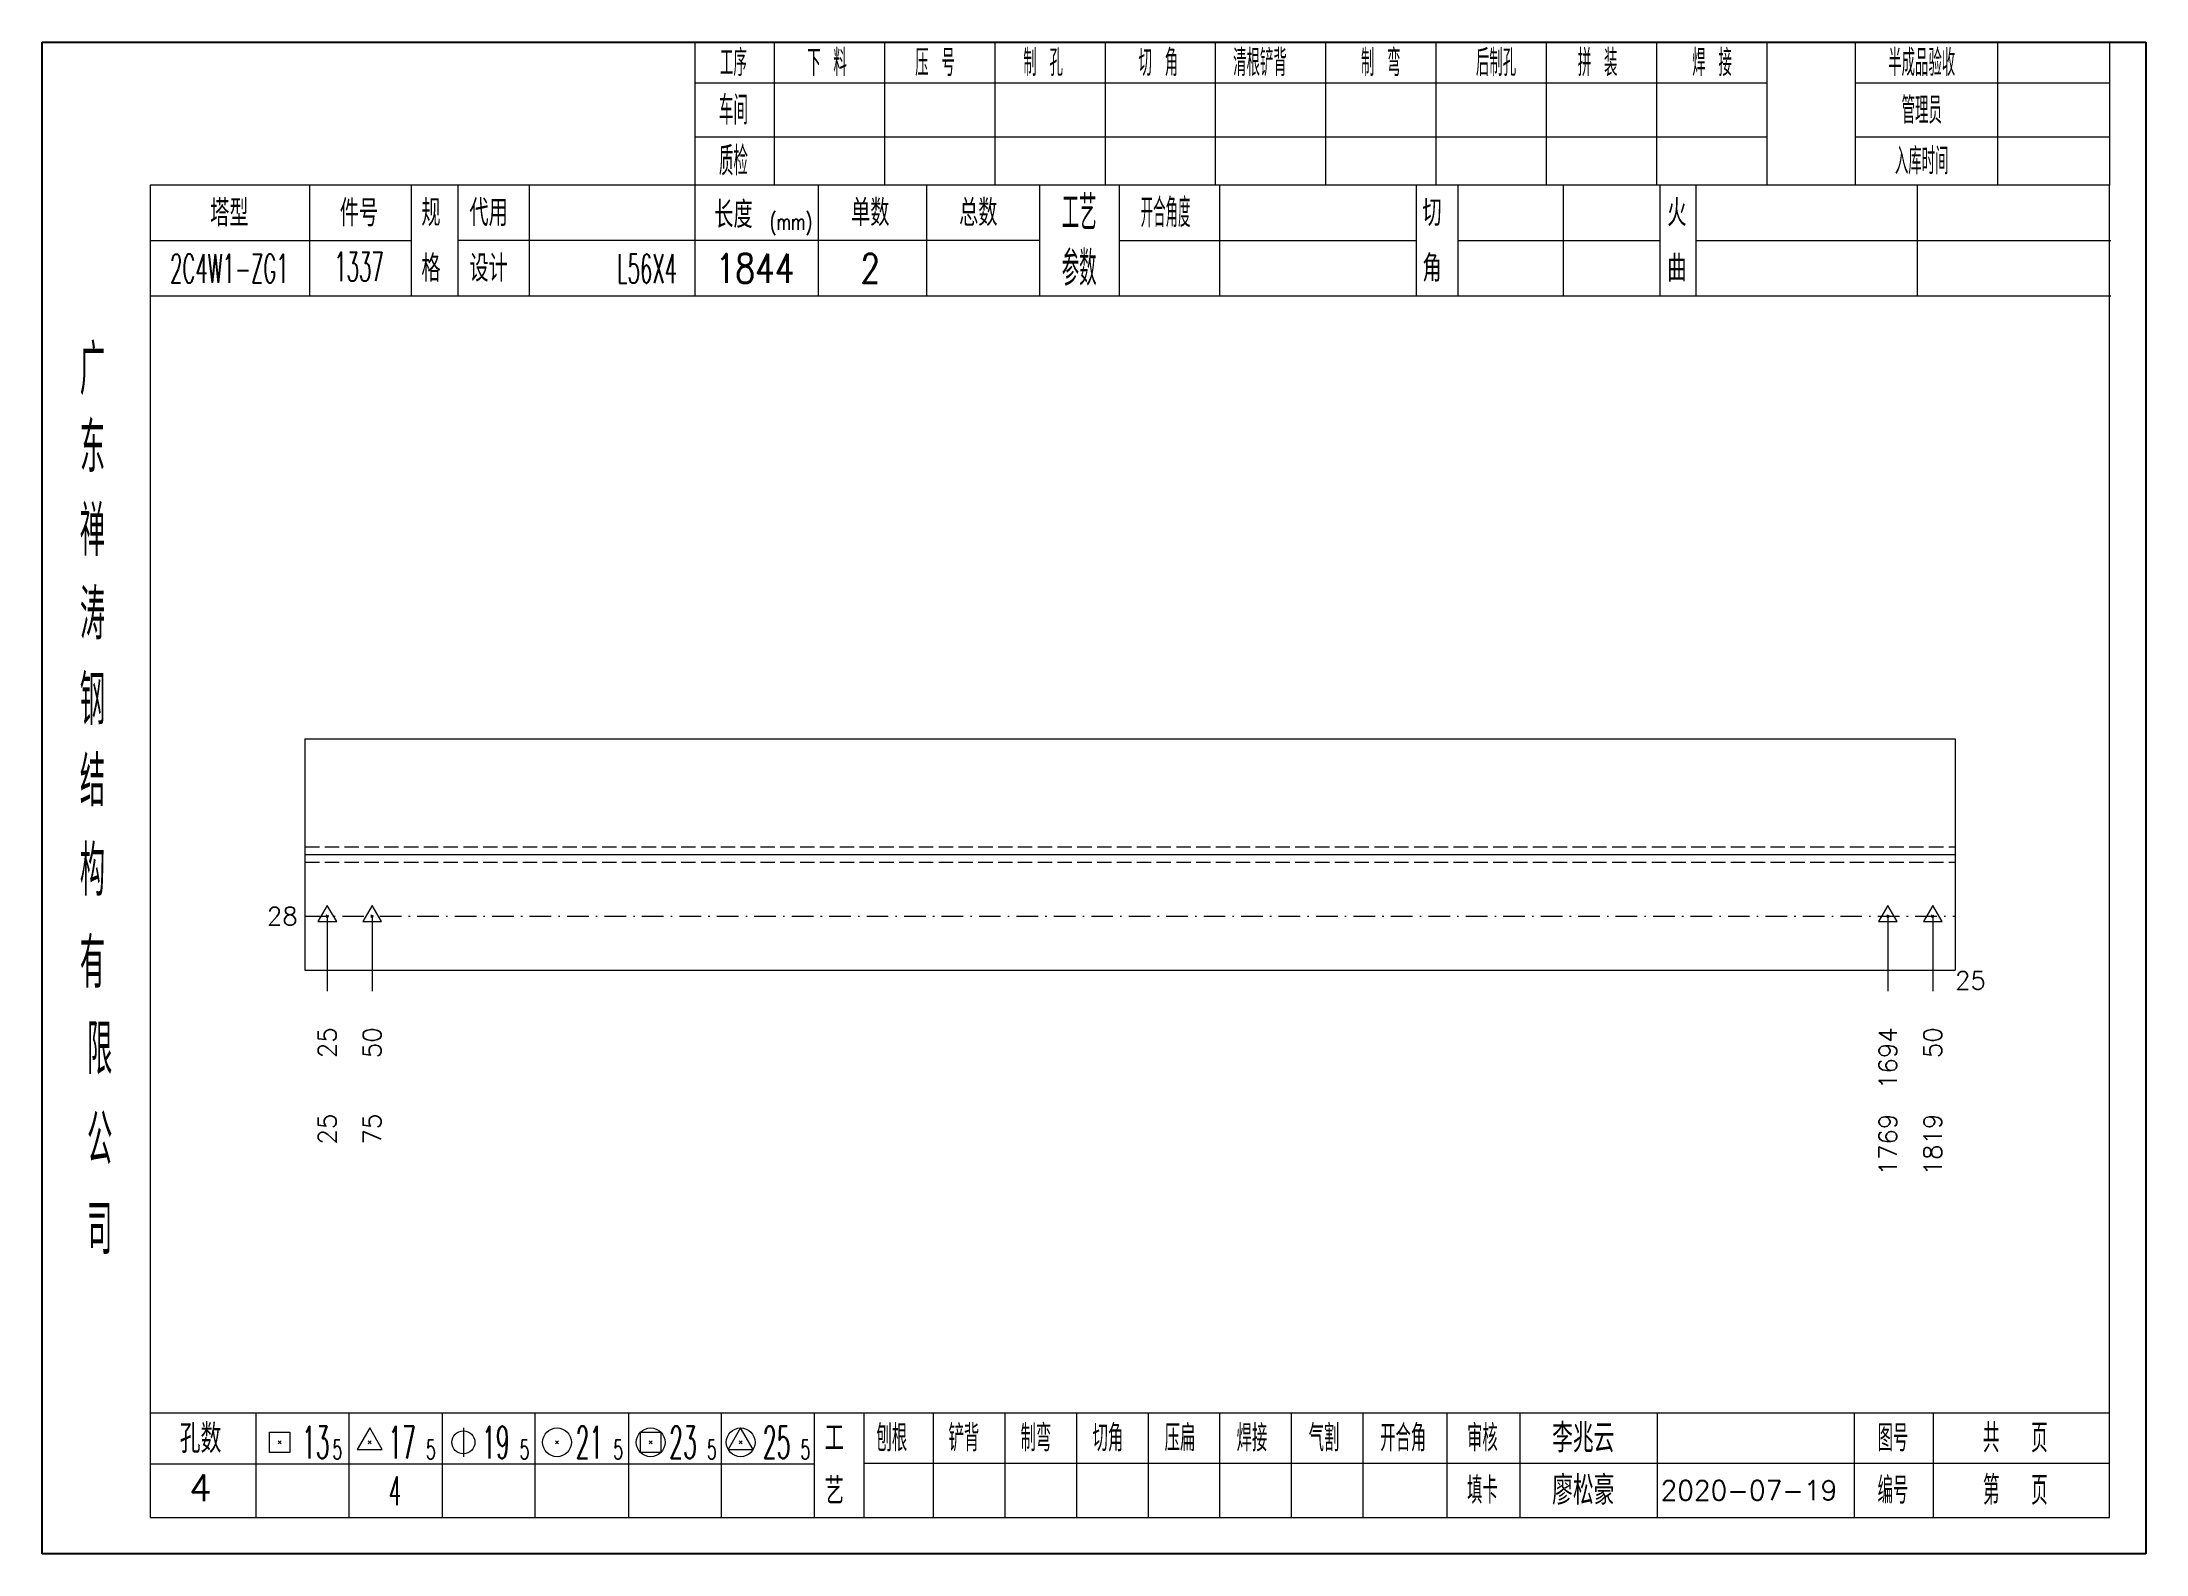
# Model space of a CAD drawing. Extents: x 154981 to 165753, y -86801 to -82885.
# Drawn here: x 162340.1 to 162632.2, y -83536.6 to -83326.7 of the extents above; entities that cross this region are included whole.
import ezdxf
from ezdxf.enums import TextEntityAlignment as Align

# ---------------------------------------------------------------- set-up
doc = ezdxf.new("R2010")
doc.units = 0
doc.header["$MEASUREMENT"] = 0
doc.linetypes.add('一点画线', pattern=[5.2, 3, -1, 0.2, -1])
doc.linetypes.add('虚线', pattern=[2.75, 2, -0.75])
doc.layers.get('0').update_dxf_attribs({"linetype": 'CONTINUOUS', "lineweight": 25})
for name, color, linetype, lineweight in [('1', 7, 'CONTINUOUS', 25), ('4', 7, 'CONTINUOUS', 25), ('5', 7, 'CONTINUOUS', 25)]:
    doc.layers.add(name, color=color, linetype=linetype, lineweight=lineweight)
doc.styles.get("Standard").update_dxf_attribs({"font": 'simplex.shx', "width": 0.7, "height": 3, "bigfont": 'gbhzfs.shx'})

msp = doc.modelspace()

# ---------------------------------------------------------------- texts
at = {"color": 7, "linetype": 'Continuous', "lineweight": 13}
msp.add_text('28', height=2.5, dxfattribs=at).set_placement((162375.56666, -83448.06526), align=Align.MIDDLE_RIGHT)
at = {"layer": '1', "color": 7, "linetype": 'Continuous', "lineweight": 13}
msp.add_text('25', height=2.5, dxfattribs=at).set_placement((162605.69666, -83456.99383), align=Align.MIDDLE_LEFT)
at = {"layer": '1', "color": 4, "linetype": 'Continuous', "lineweight": 9}
for s, p in [('25', (162379.67309, -83463.49383)), ('50', (162385.88594, -83463.49383)), ('1694', (162596.37739, -83463.49383)), ('50', (162602.59024, -83463.49383))]:
    msp.add_text(s, height=2.5, rotation=90, dxfattribs=at).set_placement(p, align=Align.MIDDLE_RIGHT)
at = {"layer": '1', "color": 7, "linetype": 'Continuous', "lineweight": 13}
for s, p in [('25', (162379.67309, -83475.49383)), ('75', (162385.88594, -83475.49383)), ('1769', (162596.37739, -83475.49383)), ('1819', (162602.59024, -83475.49383))]:
    msp.add_text(s, height=2.5, rotation=90, dxfattribs=at).set_placement(p, align=Align.MIDDLE_RIGHT)
at = {"layer": '4', "color": 1, "linetype": 'Continuous', "lineweight": 25}
for s, height, width, p in [('工序', 3.7, 0.7, (162436.06666, -83329.53733)), ('下 料', 3.7, 0.7, (162449.06666, -83329.53733)), ('压 号', 3.7, 0.7, (162464.06666, -83329.53733)), ('制 孔', 3.7, 0.7, (162479.06666, -83329.53733)), ('切 角', 3.7, 0.7, (162495.06666, -83329.53733)), ('清根铲背 ', 3.7, 0.7, (162510.06666, -83329.53733)), (' 制 弯', 3.7, 0.7, (162525.06666, -83329.53733)), (' 后制孔', 3.7, 0.7, (162541.06666, -83329.53733)), ('拼 装', 3.7, 0.7, (162556.06666, -83329.53733)), (' 焊 接', 3.7, 0.7, (162571.06666, -83329.53733)), ('半成品验收', 3.7, 0.7, (162601.06666, -83329.53733)), ('车间', 4, 0.7, (162436.06666, -83336.13733)), ('管理员', 3.7, 0.7, (162601.06666, -83336.13733)), ('质检', 4, 0.7, (162436.06666, -83343.19733)), ('入库时间', 3.7, 0.7, (162601.06666, -83343.19733)), ('工艺', 4.8, 0.7, (162484.06666, -83350.37733)), ('(mm)', 2.24, 0.7, (162444.06666, -83351.63733)), ('开合角度', 4, 0.6, (162496.06666, -83350.37733)), ('2C4W1-ZG1', 4, 0.5, (162366.06666, -83358.11733)), ('1337', 4, 0.5, (162384.06666, -83357.86733)), ('L56X4', 4, 0.5, (162424.06666, -83358.13733)), ('1844', 4, 0.8, (162439.06666, -83358.08733)), ('2', 4, 0.8, (162455.06666, -83358.08733)), ('参数', 4.8, 0.7, (162484.06666, -83358.08733)), ('广', 6.96, 0.7, (162347.06666, -83372.16733)), ('东', 6.96, 0.7, (162347.06666, -83382.95733)), ('禅', 6.96, 0.7, (162347.06666, -83394.54733)), ('涛', 6.96, 0.7, (162347.06666, -83406.14733)), ('钢', 6.96, 0.7, (162347.06666, -83418.03733)), ('结', 6.96, 0.7, (162347.06666, -83429.34733)), ('构', 6.96, 0.7, (162347.06666, -83441.72733)), ('有', 6.96, 0.7, (162347.06666, -83454.53733)), ('限', 6.96, 0.7, (162348.06666, -83466.53733)), ('公', 6.96, 0.7, (162348.06666, -83479.07733)), ('司', 6.96, 0.7, (162348.06666, -83491.55733)), ('13', 4.47, 0.5, (162378.06666, -83521.13733)), ('17', 4.47, 0.5, (162390.06666, -83521.13733)), ('19', 4.47, 0.5, (162403.06666, -83521.13733)), ('21', 4.47, 0.5, (162416.06666, -83521.13733)), ('23', 4.47, 0.5, (162429.06666, -83521.13733)), ('25', 4.47, 0.5, (162442.06666, -83521.13733)), ('刨根', 3.7, 0.8, (162458.06666, -83520.53733)), ('铲背', 3.7, 0.8, (162468.06666, -83520.53733)), ('制弯', 3.7, 0.8, (162478.06666, -83520.53733)), ('切角', 3.7, 0.8, (162488.06666, -83520.53733)), ('压扁', 3.7, 0.8, (162498.06666, -83520.53733)), ('焊接', 3.7, 0.8, (162508.06666, -83520.53733)), ('气割', 3.7, 0.8, (162518.06666, -83520.53733)), ('开合角', 3.7, 0.8, (162529.06666, -83520.53733)), ('审核', 3.7, 0.8, (162540.06666, -83520.53733)), ('图号', 3.7, 0.8, (162597.06666, -83520.53733)), ('共  页', 4, 0.8, (162614.06666, -83520.53733)), ('5', 2.68, 0.6, (162381.06666, -83522.13733)), ('5', 2.68, 0.6, (162394.06666, -83522.13733)), ('5', 2.68, 0.6, (162407.06666, -83522.13733)), ('5', 2.68, 0.6, (162420.06666, -83522.13733)), ('5', 2.68, 0.6, (162433.06666, -83522.13733)), ('5', 2.68, 0.6, (162446.06666, -83522.13733)), ('填卡', 3.7, 0.8, (162540.06666, -83527.80733)), ('编号', 3.7, 0.8, (162597.06666, -83527.80733)), ('第  页', 4, 0.8, (162614.06666, -83527.80733)), ('4', 4, 0.5, (162389.06666, -83527.88733))]:
    msp.add_text(s, height=height, dxfattribs=dict(at, width=width)).set_placement(p, align=Align.MIDDLE_CENTER)
for s, height, p in [('塔型', 3.7, (162366.06666, -83350.40733)), ('件号', 3.7, (162384.06666, -83350.40733)), ('规', 3.7, (162394.06666, -83350.37733)), ('代用', 3.7, (162402.06666, -83350.37733)), ('长度', 3.7, (162436.06666, -83350.63733)), ('单数', 3.7, (162455.06666, -83350.37733)), ('总数', 3.7, (162470.06666, -83350.37733)), ('切', 3.7, (162533.06666, -83350.37733)), ('火', 3.7, (162567.06666, -83350.37733)), ('格', 3.7, (162394.06666, -83358.08733)), ('设计', 3.7, (162402.06666, -83358.08733)), ('角', 3.7, (162533.06666, -83358.08733)), ('曲', 3.7, (162567.06666, -83358.08733)), ('孔数', 4, (162362.06666, -83520.61733)), ('工', 3.7, (162450.06666, -83520.53733)), ('李兆云', 4, (162554.06666, -83520.53733)), ('4', 3.7, (162362.06666, -83527.44733)), ('艺', 3.7, (162450.06666, -83527.88733)), ('廖松豪', 4, (162554.06666, -83527.80733)), ('2020-07-19', 2.7, (162577.06666, -83527.80733))]:
    msp.add_text(s, height=height, dxfattribs=at).set_placement(p, align=Align.MIDDLE_CENTER)

# ---------------------------------------------------------------- blocks, each defined once
blk = doc.blocks.new('孔17.5')
at = {"layer": '5', "color": 7, "linetype": 'Continuous', "lineweight": 13}
for p, q in [((0, 1), (-0.866, -0.5)), ((-0.1, -0.1), (0.1, 0.1)), ((0.1, -0.1), (-0.1, 0.1)), ((0.866, -0.5), (0, 1)), ((-0.866, -0.5), (0.866, -0.5))]:
    blk.add_line(p, q, dxfattribs=at)
blk = doc.blocks.new('CTJGK')
at = {"color": 6, "linetype": 'Continuous'}
for p, q in [((0, 209.97), (292.13, 209.97)), ((0, 0), (0, 209.97)), ((292.13, 209.97), (292.13, 0)), ((292.13, 0), (0, 0))]:
    blk.add_line(p, q, dxfattribs=at)

# ---------------------------------------------------------------- linework, layer by layer
at = {"color": 7, "linetype": 'Continuous', "lineweight": 18}
for p, q in [((162376.56666, -83423.4224), (162376.56666, -83455.56526)), ((162376.56666, -83423.4224), (162605.69666, -83423.4224)), ((162605.69666, -83423.4224), (162605.69666, -83455.56526)), ((162376.56666, -83439.49383), (162605.69666, -83439.49383))]:
    msp.add_line(p, q, dxfattribs=at)
at = {"color": 6, "linetype": '虚线', "lineweight": 18}
for p, q in [((162376.56666, -83438.4224), (162605.69666, -83438.4224)), ((162376.56666, -83440.56526), (162605.69666, -83440.56526))]:
    msp.add_line(p, q, dxfattribs=at)
at = {"color": 1, "linetype": '一点画线', "lineweight": 13}
msp.add_line((162376.56666, -83448.06526), (162605.69666, -83448.06526), dxfattribs=at)
at = {"color": 7, "linetype": 'Continuous', "lineweight": 13}
for p, q in [((162379.67309, -83448.06526), (162379.67309, -83458.49383)), ((162385.88594, -83448.06526), (162385.88594, -83458.49383)), ((162596.37739, -83448.06526), (162596.37739, -83458.49383)), ((162602.59024, -83448.06526), (162602.59024, -83458.49383))]:
    msp.add_line(p, q, dxfattribs=at)
at = {"layer": '1', "color": 7, "linetype": 'Continuous', "lineweight": 18}
msp.add_line((162376.56666, -83455.56526), (162605.69666, -83455.56526), dxfattribs=at)
at = {"layer": '4', "color": 1, "linetype": 'Continuous', "lineweight": 18}
for p, q in [((162340.06666, -83326.66733), (162340.06666, -83536.63733)), ((162632.19666, -83326.66733), (162340.06666, -83326.66733)), ((162430.69666, -83326.66733), (162430.69666, -83346.50733)), ((162441.72666, -83326.66733), (162441.72666, -83346.52733)), ((162457.03666, -83326.66733), (162457.03666, -83346.52733)), ((162472.35666, -83326.66733), (162472.35666, -83346.52733)), ((162487.66666, -83326.66733), (162487.66666, -83346.52733)), ((162502.97666, -83326.66733), (162502.97666, -83346.52733)), ((162518.28666, -83326.66733), (162518.28666, -83346.52733)), ((162533.60666, -83326.66733), (162533.60666, -83346.52733)), ((162548.91666, -83326.66733), (162548.91666, -83346.52733)), ((162564.22666, -83326.66733), (162564.22666, -83346.52733)), ((162579.53666, -83326.66733), (162579.53666, -83346.50733)), ((162579.53666, -83326.66733), (162579.53666, -83346.52733)), ((162591.81666, -83326.66733), (162591.81666, -83346.52733)), ((162611.56666, -83326.66733), (162611.56666, -83346.52733)), ((162627.14666, -83326.66733), (162627.14666, -83346.52733)), ((162632.19666, -83356.46733), (162632.19666, -83326.66733)), ((162579.53666, -83332.39733), (162430.69666, -83332.39733)), ((162627.14666, -83332.39733), (162591.81666, -83332.39733)), ((162579.53666, -83339.87733), (162430.69666, -83339.87733)), ((162627.14666, -83339.87733), (162591.81666, -83339.87733)), ((162355.07666, -83346.52733), (162355.07666, -83531.58733)), ((162627.14666, -83346.52733), (162355.07666, -83346.52733)), ((162377.19666, -83346.51733), (162377.19666, -83361.93733)), ((162391.34666, -83361.93733), (162391.34666, -83346.52733)), ((162397.84666, -83361.93733), (162397.84666, -83346.52733)), ((162407.71666, -83346.52733), (162407.71666, -83361.93733)), ((162430.69666, -83346.50733), (162430.69666, -83361.93733)), ((162447.81666, -83346.52733), (162447.81666, -83361.93733)), ((162462.86666, -83346.52733), (162462.86666, -83361.93733)), ((162478.56666, -83346.52733), (162478.56666, -83361.93733)), ((162489.62666, -83346.52733), (162489.62666, -83361.93733)), ((162503.57666, -83346.52733), (162503.57666, -83361.93733)), ((162530.87666, -83346.52733), (162530.87666, -83361.93733)), ((162536.63666, -83346.52733), (162536.63666, -83361.93733)), ((162551.25666, -83346.52733), (162551.25666, -83361.93733)), ((162564.71666, -83346.52733), (162564.71666, -83361.93733)), ((162569.70666, -83346.52733), (162569.70666, -83361.93733)), ((162600.44666, -83346.52733), (162600.44666, -83361.93733)), ((162627.14666, -83531.58733), (162627.14666, -83346.52733)), ((162391.34666, -83354.28733), (162355.07666, -83354.28733)), ((162478.56666, -83354.23733), (162397.84666, -83354.23733)), ((162489.62666, -83354.23733), (162530.87666, -83354.23733)), ((162536.63666, -83354.23733), (162564.71666, -83354.23733)), ((162569.70666, -83354.23733), (162627.32666, -83354.23733)), ((162632.19666, -83536.63733), (162632.19666, -83356.46733)), ((162627.32666, -83361.93733), (162355.07666, -83361.93733)), ((162355.07666, -83517.05733), (162627.14666, -83517.05733)), ((162369.76666, -83517.05733), (162369.76666, -83531.58733)), ((162382.69666, -83531.58733), (162382.69666, -83517.05733)), ((162395.62666, -83517.05733), (162395.62666, -83531.58733)), ((162408.54666, -83531.58733), (162408.54666, -83517.05733)), ((162421.47666, -83517.05733), (162421.47666, -83531.58733)), ((162434.40666, -83531.58733), (162434.40666, -83517.05733)), ((162447.32666, -83531.58733), (162447.32666, -83517.05733)), ((162454.19666, -83531.58733), (162454.19666, -83517.05733)), ((162463.85666, -83531.58733), (162463.85666, -83517.05733)), ((162473.79666, -83531.58733), (162473.79666, -83517.05733)), ((162483.73666, -83531.58733), (162483.73666, -83517.05733)), ((162493.68666, -83531.58733), (162493.68666, -83517.05733)), ((162503.62666, -83531.58733), (162503.62666, -83517.05733)), ((162513.56666, -83531.58733), (162513.56666, -83517.05733)), ((162523.51666, -83531.58733), (162523.51666, -83517.05733)), ((162535.15666, -83531.58733), (162535.15666, -83517.05733)), ((162545.30666, -83531.58733), (162545.30666, -83517.05733)), ((162564.36666, -83531.58733), (162564.36666, -83517.05733)), ((162591.74666, -83531.58733), (162591.74666, -83517.05733)), ((162602.70666, -83531.58733), (162602.70666, -83517.05733)), ((162447.32666, -83524.18733), (162355.07666, -83524.18733)), ((162454.15666, -83524.02733), (162627.14666, -83524.02733)), ((162355.07666, -83531.58733), (162627.14666, -83531.58733)), ((162340.06666, -83536.63733), (162632.19666, -83536.63733))]:
    msp.add_line(p, q, dxfattribs=at)
at = {"layer": '4', "color": 7, "linetype": 'Continuous', "lineweight": 13}
for p, q in [((162371.65266, -83522.55133), (162371.65266, -83519.72333)), ((162371.65266, -83519.72333), (162374.48066, -83519.72333)), ((162374.48066, -83519.72333), (162374.48066, -83522.55133)), ((162385.56666, -83519.13733), (162383.83466, -83522.13733)), ((162387.29866, -83522.13733), (162385.56666, -83519.13733)), ((162398.56666, -83519.13733), (162398.56666, -83523.13733)), ((162423.15266, -83522.55133), (162423.15266, -83519.72333)), ((162423.15266, -83519.72333), (162425.98066, -83519.72333)), ((162425.98066, -83519.72333), (162425.98066, -83522.55133)), ((162437.06666, -83519.13733), (162435.33466, -83522.13733)), ((162438.79866, -83522.13733), (162437.06666, -83519.13733)), ((162374.48066, -83522.55133), (162371.65266, -83522.55133)), ((162372.86666, -83521.33733), (162373.26666, -83520.93733)), ((162373.26666, -83521.33733), (162372.86666, -83520.93733)), ((162383.83466, -83522.13733), (162387.29866, -83522.13733)), ((162385.36666, -83521.33733), (162385.76666, -83520.93733)), ((162385.76666, -83521.33733), (162385.36666, -83520.93733)), ((162411.36666, -83521.33733), (162411.76666, -83520.93733)), ((162411.76666, -83521.33733), (162411.36666, -83520.93733)), ((162425.98066, -83522.55133), (162423.15266, -83522.55133)), ((162424.36666, -83521.33733), (162424.76666, -83520.93733)), ((162424.76666, -83521.33733), (162424.36666, -83520.93733)), ((162435.33466, -83522.13733), (162438.79866, -83522.13733)), ((162436.86666, -83521.33733), (162437.26666, -83520.93733)), ((162437.26666, -83521.33733), (162436.86666, -83520.93733))]:
    msp.add_line(p, q, dxfattribs=at)
for centre, radius in [((162398.56666, -83521.13733), 1.6), ((162411.56666, -83521.13733), 2), ((162424.56666, -83521.13733), 2), ((162437.06666, -83521.13733), 2)]:
    msp.add_circle(centre, radius, dxfattribs=at)

# ---------------------------------------------------------------- block references
at = {"color": 0, "linetype": 'Continuous'}
msp.add_blockref('CTJGK', (162340.06666, -83536.63733), dxfattribs=at)
at = {"layer": '1', "color": 4, "linetype": 'Continuous', "lineweight": 9, "xscale": 1.5, "yscale": 1.5, "zscale": 1.5}
for p in [(162379.67309, -83448.06526), (162385.88594, -83448.06526), (162596.37739, -83448.06526), (162602.59024, -83448.06526)]:
    msp.add_blockref('孔17.5', p, dxfattribs=at)

msp.set_redraw_order([(e.dxf.handle, doc.entitydb.next_handle()) for e in msp.query("TEXT MTEXT ATTDEF DIMENSION ARC_DIMENSION")])  # texts and dimensions are drawn at this point

doc.saveas('drawing.dxf')
